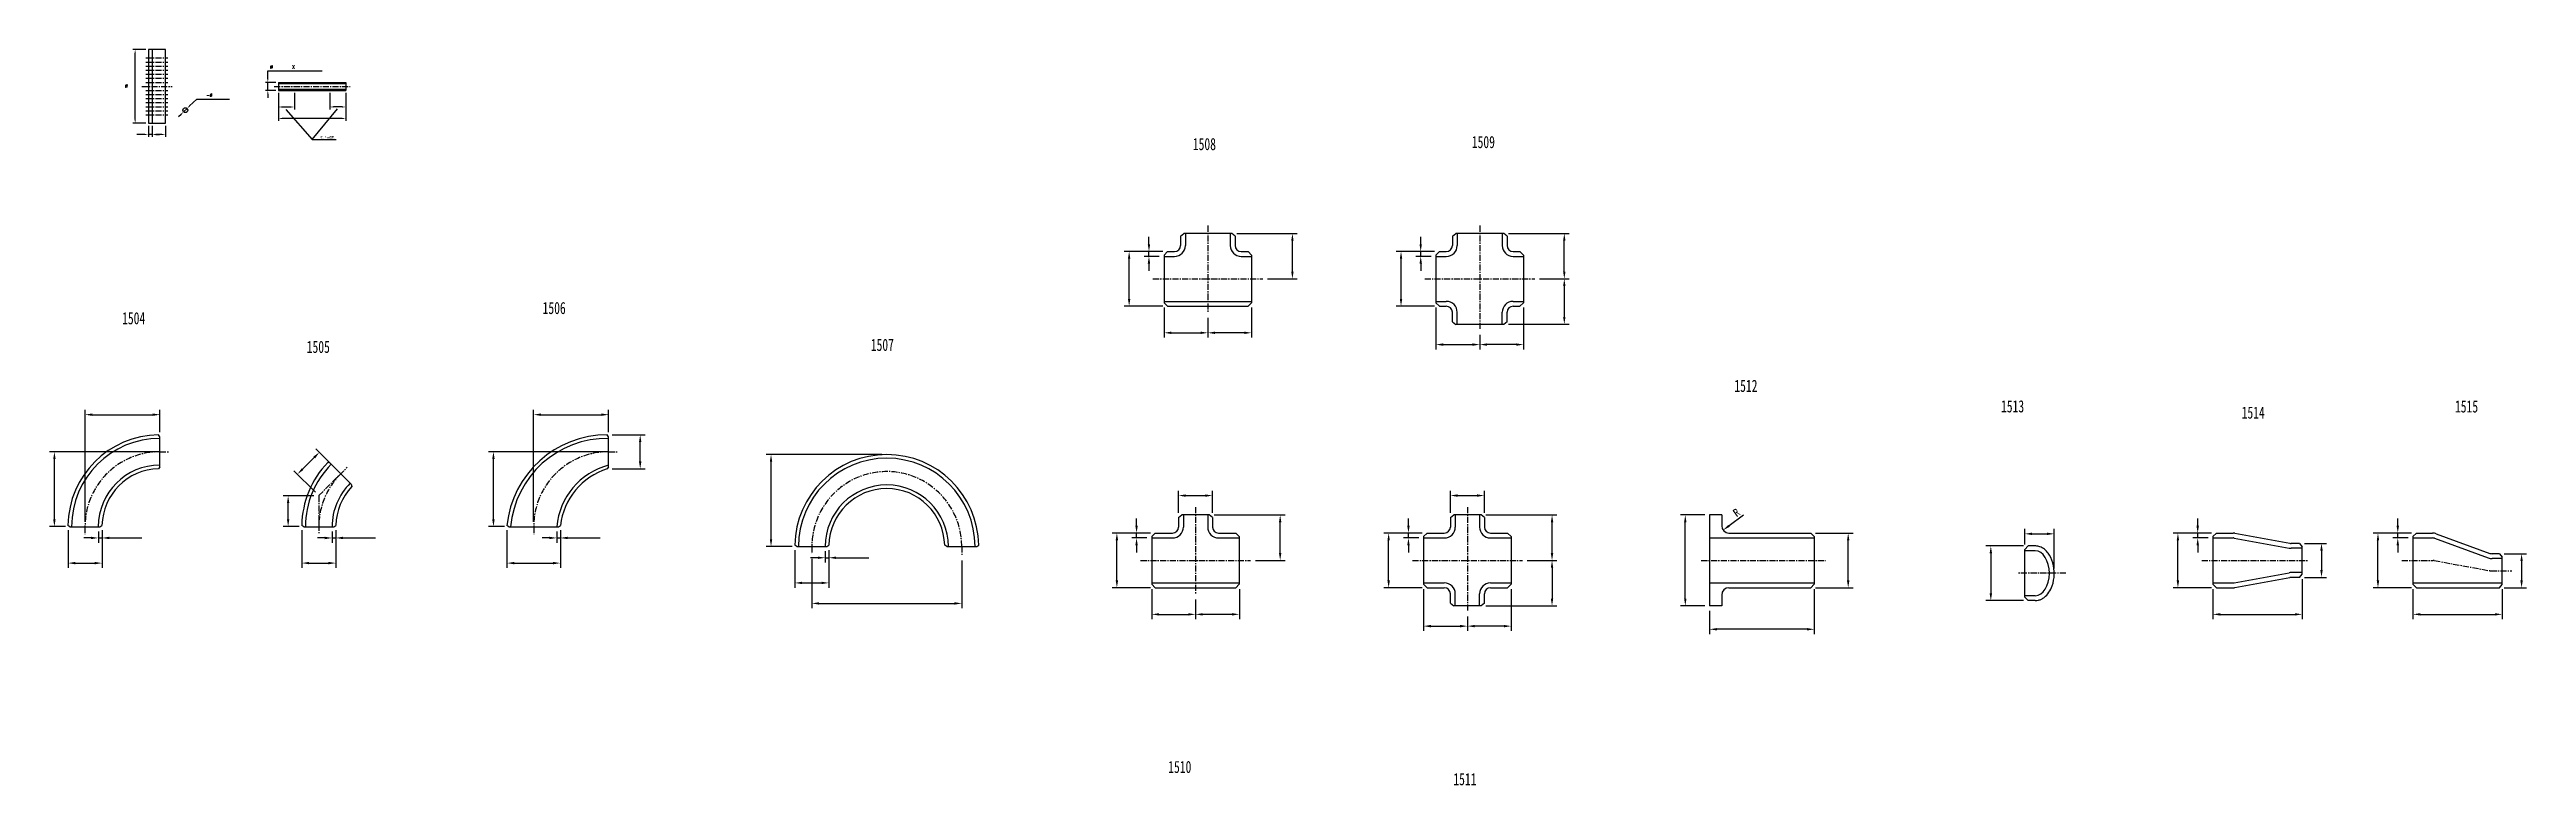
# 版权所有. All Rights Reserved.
# Model space of a CAD drawing. Extents: x 103 to 2142, y -291 to 315.
import ezdxf

# ---------------------------------------------------------------- set-up
doc = ezdxf.new("R2010")
doc.units = 0
doc.header["$LTSCALE"] = 2
doc.header["$MEASUREMENT"] = 0
doc.linetypes.add('CENTERX2', pattern=[4, 2.5, -0.5, 0.5, -0.5])
doc.layers.get('0').update_dxf_attribs({"linetype": 'CONTINUOUS'})
doc.layers.get('DEFPOINTS').update_dxf_attribs({"linetype": 'CONTINUOUS'})
doc.styles.add('HUALUCT', font='')
doc.styles.add('HUALUFST', font='', dxfattribs={"width": 0.7})
doc.styles.add('HUALUROMANS', font='romans.shx', dxfattribs={"width": 0.7})
doc.styles.get('HUALUCT').set_extended_font_data('SimSun')
doc.styles.get('HUALUFST').set_extended_font_data('仿宋_GB2312')
doc.dimstyles.new('eqcad', dxfattribs={"dimtxt": 3, "dimasz": 3, "dimexe": 2, "dimexo": 2, "dimgap": 1, "dimtad": 1, "dimdsep": 46, "dimtxsty": 'HUALUROMANS', "dimcen": 3, "dimazin": 2, "dimtfac": 1, "dimtmove": 0, "dimatfit": 3, "dimfxl": 1, "dimtolj": 1, "dimtzin": 0, "dimarcsym": 0})

msp = doc.modelspace()

# ---------------------------------------------------------------- texts
at = {"color": 7, "linetype": 'Continuous'}
for s, height, style, width, p in [('不计外表面积', 1.75, 'HUALUCT', 0.8, (325.929, 241.333)), ('1508', 10, 'HUALUFST', 0.7, (1044.418, 231.703)), ('1509', 10, 'HUALUFST', 0.7, (1274.053, 233.39)), ('1506', 10, 'HUALUFST', 0.7, (509.167, 96.756)), ('1504', 10, 'HUALUFST', 0.7, (163.027, 88.322)), ('1505', 10, 'HUALUFST', 0.7, (314.991, 64.707)), ('1507', 10, 'HUALUFST', 0.7, (779.325, 66.393)), ('1512', 10, 'HUALUFST', 0.7, (1490.179, 32.657)), ('1513', 10, 'HUALUFST', 0.7, (1709.683, 15.788)), ('1515', 10, 'HUALUFST', 0.7, (2083.368, 15.693)), ('1514', 10, 'HUALUFST', 0.7, (1907.765, 10.633)), ('1510', 10, 'HUALUFST', 0.7, (1024.156, -281.095)), ('1511', 10, 'HUALUFST', 0.7, (1258.856, -291.216))]:
    msp.add_text(s, height=height, dxfattribs=dict(at, style=style, width=width)).set_placement(p)
at = {"color": 7, "linetype": 'Continuous', "char_height": 3, "attachment_point": 5, "style": 'HUALUROMANS'}
for s, insert in [('\\A1;%%C', (166.566, 284.567)), ('\\A1;%%C         X', (295.022, 300.166)), ('\\A1;-%%C', (234.814, 276.97))]:
    msp.add_mtext(s, dxfattribs=dict(at, insert=insert))

# ---------------------------------------------------------------- blocks, each defined once
blk = doc.blocks.new('*D4')
at = {"color": 0, "linetype": 'Continuous', "lineweight": -2}
for p, q in [((118.5, -81.3), (118.5, -112.3)), ((146.5, -81.2), (146.5, -112.3)), ((124.5, -108.3), (140.5, -108.3))]:
    blk.add_line(p, q, dxfattribs=at)
at = {"color": 0, "linetype": 'Continuous'}
for points in [[(124.5, -107.3), (124.5, -109.3), (118.5, -108.3)], [(140.5, -107.3), (140.5, -109.3), (146.5, -108.3)]]:
    blk.add_solid(points, dxfattribs=at)
at = {"layer": 'DEFPOINTS', "color": 0, "linetype": 'Continuous'}
for p in [(118.5, -77.3), (146.5, -77.2), (146.5, -108.3)]:
    blk.add_point(p, dxfattribs=at)
blk = doc.blocks.new('*D5')
at = {"color": 0, "linetype": 'Continuous', "lineweight": -2}
for p, q in [((190.1, -16.6), (103.3, -16.6)), ((107.3, -72.3), (107.3, -22.6)), ((116.5, -78.3), (103.3, -78.3))]:
    blk.add_line(p, q, dxfattribs=at)
at = {"color": 0, "linetype": 'Continuous'}
for points in [[(106.3, -22.6), (108.3, -22.6), (107.3, -16.6)], [(106.3, -72.3), (108.3, -72.3), (107.3, -78.3)]]:
    blk.add_solid(points, dxfattribs=at)
at = {"layer": 'DEFPOINTS', "color": 0, "linetype": 'Continuous'}
for p in [(107.3, -16.6), (194.1, -16.6), (120.5, -78.3)]:
    blk.add_point(p, dxfattribs=at)
blk = doc.blocks.new('*D6')
at = {"color": 0, "linetype": 'Continuous', "lineweight": -2}
for p, q in [((132.5, -74.3), (132.5, 17.9)), ((138.5, 13.9), (188.1, 13.9)), ((194.1, -0.6), (194.1, 17.9))]:
    blk.add_line(p, q, dxfattribs=at)
at = {"color": 0, "linetype": 'Continuous'}
for points in [[(138.5, 14.9), (138.5, 12.9), (132.5, 13.9)], [(188.1, 14.9), (188.1, 12.9), (194.1, 13.9)]]:
    blk.add_solid(points, dxfattribs=at)
at = {"layer": 'DEFPOINTS', "color": 0, "linetype": 'Continuous'}
for p in [(194.1, 13.9), (194.1, -4.6), (132.5, -78.3)]:
    blk.add_point(p, dxfattribs=at)
blk = doc.blocks.new('*D7')
at = {"color": 0, "linetype": 'Continuous', "lineweight": -2}
for p, q in [((146.5, -81.2), (146.5, -91.6)), ((137.5, -87.6), (131.5, -87.6)), ((143.5, -82.3), (143.5, -91.6)), ((143.5, -87.6), (146.5, -87.6)), ((152.5, -87.6), (179.3, -87.6))]:
    blk.add_line(p, q, dxfattribs=at)
at = {"color": 0, "linetype": 'Continuous'}
for points in [[(137.5, -86.6), (137.5, -88.6), (143.5, -87.6)], [(152.5, -86.6), (152.5, -88.6), (146.5, -87.6)]]:
    blk.add_solid(points, dxfattribs=at)
at = {"layer": 'DEFPOINTS', "color": 0, "linetype": 'Continuous'}
for p in [(143.5, -78.3), (146.5, -77.2), (146.5, -87.6)]:
    blk.add_point(p, dxfattribs=at)
at = {"color": 0, "linetype": 'Continuous', "insert": (168.9, -82.6), "char_height": 6, "attachment_point": 5, "style": 'HUALUROMANS'}
blk.add_mtext('\\A1;    ', dxfattribs=at)
blk = doc.blocks.new('*D8')
at = {"color": 0, "linetype": 'Continuous', "lineweight": -2}
for p, q in [((310.9, -81.3), (310.9, -112.3)), ((338.9, -81.2), (338.9, -112.3)), ((316.9, -108.3), (332.9, -108.3))]:
    blk.add_line(p, q, dxfattribs=at)
at = {"color": 0, "linetype": 'Continuous'}
for points in [[(316.9, -107.3), (316.9, -109.3), (310.9, -108.3)], [(332.9, -107.3), (332.9, -109.3), (338.9, -108.3)]]:
    blk.add_solid(points, dxfattribs=at)
at = {"layer": 'DEFPOINTS', "color": 0, "linetype": 'Continuous'}
for p in [(310.9, -77.3), (338.9, -77.2), (338.9, -108.3)]:
    blk.add_point(p, dxfattribs=at)
blk = doc.blocks.new('*D9')
at = {"color": 0, "linetype": 'Continuous', "lineweight": -2}
for p, q in [((320.9, -52.8), (295.7, -52.8)), ((299.7, -72.3), (299.7, -58.8)), ((308.9, -78.3), (295.7, -78.3))]:
    blk.add_line(p, q, dxfattribs=at)
at = {"color": 0, "linetype": 'Continuous'}
for points in [[(298.7, -58.8), (300.7, -58.8), (299.7, -52.8)], [(298.7, -72.3), (300.7, -72.3), (299.7, -78.3)]]:
    blk.add_solid(points, dxfattribs=at)
at = {"layer": 'DEFPOINTS', "color": 0, "linetype": 'Continuous'}
for p in [(299.7, -52.8), (324.9, -52.8), (312.9, -78.3)]:
    blk.add_point(p, dxfattribs=at)
blk = doc.blocks.new('*D11')
at = {"color": 0, "linetype": 'Continuous', "lineweight": -2}
for p, q in [((338.9, -81.2), (338.9, -91.6)), ((329.9, -87.6), (323.9, -87.6)), ((335.9, -82.3), (335.9, -91.6)), ((335.9, -87.6), (338.9, -87.6)), ((344.9, -87.6), (371.7, -87.6))]:
    blk.add_line(p, q, dxfattribs=at)
at = {"color": 0, "linetype": 'Continuous'}
for points in [[(329.9, -86.6), (329.9, -88.6), (335.9, -87.6)], [(344.9, -86.6), (344.9, -88.6), (338.9, -87.6)]]:
    blk.add_solid(points, dxfattribs=at)
at = {"layer": 'DEFPOINTS', "color": 0, "linetype": 'Continuous'}
for p in [(335.9, -78.3), (338.9, -77.2), (338.9, -87.6)]:
    blk.add_point(p, dxfattribs=at)
at = {"color": 0, "linetype": 'Continuous', "insert": (361.3, -82.6), "char_height": 6, "attachment_point": 5, "style": 'HUALUROMANS'}
blk.add_mtext('\\A1;    ', dxfattribs=at)
blk = doc.blocks.new('*D12')
at = {"color": 0, "linetype": 'Continuous', "lineweight": -2}
for p, q in [((340.1, -31.9), (322.6, -14.3)), ((322.1, -49.9), (304.5, -32.4)), ((311.6, -30.9), (321.2, -21.4))]:
    blk.add_line(p, q, dxfattribs=at)
at = {"color": 0, "linetype": 'Continuous'}
for points in [[(320.4, -20.7), (321.9, -22.1), (325.4, -17.1)], [(310.9, -30.2), (312.3, -31.6), (307.3, -35.2)]]:
    blk.add_solid(points, dxfattribs=at)
at = {"layer": 'DEFPOINTS', "color": 0, "linetype": 'Continuous'}
for p in [(325.4, -17.1), (343, -34.7), (324.9, -52.8)]:
    blk.add_point(p, dxfattribs=at)
blk = doc.blocks.new('*D13')
at = {"color": 0, "linetype": 'Continuous', "lineweight": -2}
for p, q in [((479.8, -81.3), (479.8, -112.3)), ((523.8, -81.2), (523.8, -112.3)), ((485.8, -108.3), (517.8, -108.3))]:
    blk.add_line(p, q, dxfattribs=at)
at = {"color": 0, "linetype": 'Continuous'}
for points in [[(485.8, -107.3), (485.8, -109.3), (479.8, -108.3)], [(517.8, -107.3), (517.8, -109.3), (523.8, -108.3)]]:
    blk.add_solid(points, dxfattribs=at)
at = {"layer": 'DEFPOINTS', "color": 0, "linetype": 'Continuous'}
for p in [(479.8, -77.3), (523.8, -77.2), (523.8, -108.3)]:
    blk.add_point(p, dxfattribs=at)
blk = doc.blocks.new('*D14')
at = {"color": 0, "linetype": 'Continuous', "lineweight": -2}
for p, q in [((559.5, -16.6), (464.7, -16.6)), ((468.7, -72.3), (468.7, -22.6)), ((477.8, -78.3), (464.7, -78.3))]:
    blk.add_line(p, q, dxfattribs=at)
at = {"color": 0, "linetype": 'Continuous'}
for points in [[(467.7, -22.6), (469.7, -22.6), (468.7, -16.6)], [(467.7, -72.3), (469.7, -72.3), (468.7, -78.3)]]:
    blk.add_solid(points, dxfattribs=at)
at = {"layer": 'DEFPOINTS', "color": 0, "linetype": 'Continuous'}
for p in [(468.7, -16.6), (563.5, -16.6), (481.8, -78.3)]:
    blk.add_point(p, dxfattribs=at)
blk = doc.blocks.new('*D15')
at = {"color": 0, "linetype": 'Continuous', "lineweight": -2}
for p, q in [((501.8, -74.3), (501.8, 17.9)), ((507.8, 13.9), (557.5, 13.9)), ((563.5, -0.6), (563.5, 17.9))]:
    blk.add_line(p, q, dxfattribs=at)
at = {"color": 0, "linetype": 'Continuous'}
for points in [[(507.8, 14.9), (507.8, 12.9), (501.8, 13.9)], [(557.5, 14.9), (557.5, 12.9), (563.5, 13.9)]]:
    blk.add_solid(points, dxfattribs=at)
at = {"layer": 'DEFPOINTS', "color": 0, "linetype": 'Continuous'}
for p in [(563.5, 13.9), (563.5, -4.6), (501.8, -78.3)]:
    blk.add_point(p, dxfattribs=at)
blk = doc.blocks.new('*D16')
at = {"color": 0, "linetype": 'Continuous', "lineweight": -2}
for p, q in [((523.8, -81.2), (523.8, -91.6)), ((514.8, -87.6), (508.8, -87.6)), ((520.8, -82.3), (520.8, -91.6)), ((520.8, -87.6), (523.8, -87.6)), ((529.8, -87.6), (556.6, -87.6))]:
    blk.add_line(p, q, dxfattribs=at)
at = {"color": 0, "linetype": 'Continuous'}
for points in [[(514.8, -86.6), (514.8, -88.6), (520.8, -87.6)], [(529.8, -86.6), (529.8, -88.6), (523.8, -87.6)]]:
    blk.add_solid(points, dxfattribs=at)
at = {"layer": 'DEFPOINTS', "color": 0, "linetype": 'Continuous'}
for p in [(520.8, -78.3), (523.8, -77.2), (523.8, -87.6)]:
    blk.add_point(p, dxfattribs=at)
at = {"color": 0, "linetype": 'Continuous', "insert": (546.2, -82.6), "char_height": 6, "attachment_point": 5, "style": 'HUALUROMANS'}
blk.add_mtext('\\A1;    ', dxfattribs=at)
blk = doc.blocks.new('*D17')
at = {"color": 0, "linetype": 'Continuous', "lineweight": -2}
for p, q in [((566.4, -2.6), (593.5, -2.6)), ((589.5, -24.6), (589.5, -8.6)), ((566.4, -30.6), (593.5, -30.6))]:
    blk.add_line(p, q, dxfattribs=at)
at = {"color": 0, "linetype": 'Continuous'}
for points in [[(588.5, -8.6), (590.5, -8.6), (589.5, -2.6)], [(588.5, -24.6), (590.5, -24.6), (589.5, -30.6)]]:
    blk.add_solid(points, dxfattribs=at)
at = {"layer": 'DEFPOINTS', "color": 0, "linetype": 'Continuous'}
for p in [(562.4, -2.6), (589.5, -2.6), (562.4, -30.6)]:
    blk.add_point(p, dxfattribs=at)
blk = doc.blocks.new('*D18')
at = {"color": 0, "linetype": 'Continuous', "lineweight": -2}
for p, q in [((716.8, -97.6), (716.8, -128.6)), ((744.8, -97.6), (744.8, -128.6)), ((722.8, -124.6), (738.8, -124.6))]:
    blk.add_line(p, q, dxfattribs=at)
at = {"color": 0, "linetype": 'Continuous'}
for points in [[(722.8, -123.6), (722.8, -125.6), (716.8, -124.6)], [(738.8, -123.6), (738.8, -125.6), (744.8, -124.6)]]:
    blk.add_solid(points, dxfattribs=at)
at = {"layer": 'DEFPOINTS', "color": 0, "linetype": 'Continuous'}
for p in [(716.8, -93.6), (744.8, -93.6), (744.8, -124.6)]:
    blk.add_point(p, dxfattribs=at)
blk = doc.blocks.new('*D21')
at = {"color": 0, "linetype": 'Continuous', "lineweight": -2}
for p, q in [((741.8, -98.6), (741.8, -107.9)), ((744.8, -97.6), (744.8, -107.9)), ((735.8, -103.9), (729.8, -103.9)), ((741.8, -103.9), (744.8, -103.9)), ((750.8, -103.9), (777.6, -103.9))]:
    blk.add_line(p, q, dxfattribs=at)
at = {"color": 0, "linetype": 'Continuous'}
for points in [[(735.8, -102.9), (735.8, -104.9), (741.8, -103.9)], [(750.8, -102.9), (750.8, -104.9), (744.8, -103.9)]]:
    blk.add_solid(points, dxfattribs=at)
at = {"layer": 'DEFPOINTS', "color": 0, "linetype": 'Continuous'}
for p in [(741.8, -94.6), (744.8, -93.6), (744.8, -103.9)]:
    blk.add_point(p, dxfattribs=at)
at = {"color": 0, "linetype": 'Continuous', "insert": (767.2, -98.9), "char_height": 6, "attachment_point": 5, "style": 'HUALUROMANS'}
blk.add_mtext('\\A1;    ', dxfattribs=at)
blk = doc.blocks.new('*D22')
at = {"color": 0, "linetype": 'Continuous', "lineweight": -2}
for p, q in [((788.5, -18.9), (693.2, -18.9)), ((697.2, -88.6), (697.2, -24.9)), ((714.5, -94.6), (693.2, -94.6))]:
    blk.add_line(p, q, dxfattribs=at)
at = {"color": 0, "linetype": 'Continuous'}
for points in [[(696.2, -24.9), (698.2, -24.9), (697.2, -18.9)], [(696.2, -88.6), (698.2, -88.6), (697.2, -94.6)]]:
    blk.add_solid(points, dxfattribs=at)
at = {"layer": 'DEFPOINTS', "color": 0, "linetype": 'Continuous'}
for p in [(697.2, -18.9), (792.5, -18.9), (718.5, -94.6)]:
    blk.add_point(p, dxfattribs=at)
blk = doc.blocks.new('*D23')
at = {"color": 0, "linetype": 'Continuous', "lineweight": -2}
for p, q in [((730.8, -104.7), (730.8, -145.5)), ((854.2, -106.1), (854.2, -145.5)), ((736.8, -141.5), (848.2, -141.5))]:
    blk.add_line(p, q, dxfattribs=at)
at = {"color": 0, "linetype": 'Continuous'}
for points in [[(736.8, -140.5), (736.8, -142.5), (730.8, -141.5)], [(848.2, -140.5), (848.2, -142.5), (854.2, -141.5)]]:
    blk.add_solid(points, dxfattribs=at)
at = {"layer": 'DEFPOINTS', "color": 0, "linetype": 'Continuous'}
for p in [(730.8, -100.7), (854.2, -102.1), (854.2, -141.5)]:
    blk.add_point(p, dxfattribs=at)
blk = doc.blocks.new('*D29')
at = {"color": 0, "linetype": 'Continuous', "lineweight": -2}
for p, q in [((1009.5, -83.6), (977.9, -83.6)), ((981.9, -122.6), (981.9, -89.6)), ((1009.5, -128.6), (977.9, -128.6))]:
    blk.add_line(p, q, dxfattribs=at)
at = {"color": 0, "linetype": 'Continuous'}
for points in [[(980.9, -89.6), (982.9, -89.6), (981.9, -83.6)], [(980.9, -122.6), (982.9, -122.6), (981.9, -128.6)]]:
    blk.add_solid(points, dxfattribs=at)
at = {"layer": 'DEFPOINTS', "color": 0, "linetype": 'Continuous'}
for p in [(981.9, -83.6), (1013.5, -83.6), (1013.5, -128.6)]:
    blk.add_point(p, dxfattribs=at)
blk = doc.blocks.new('*D30')
at = {"color": 0, "linetype": 'Continuous', "lineweight": -2}
for p, q in [((1010.6, -129.7), (1010.6, -154.5)), ((1046.6, -138.2), (1046.6, -154.5)), ((1016.6, -150.5), (1040.6, -150.5))]:
    blk.add_line(p, q, dxfattribs=at)
at = {"color": 0, "linetype": 'Continuous'}
for points in [[(1016.6, -149.5), (1016.6, -151.5), (1010.6, -150.5)], [(1040.6, -149.5), (1040.6, -151.5), (1046.6, -150.5)]]:
    blk.add_solid(points, dxfattribs=at)
at = {"layer": 'DEFPOINTS', "color": 0, "linetype": 'Continuous'}
for p in [(1010.6, -125.7), (1046.6, -134.2), (1046.6, -150.5)]:
    blk.add_point(p, dxfattribs=at)
blk = doc.blocks.new('*D31')
at = {"color": 0, "linetype": 'Continuous', "lineweight": -2}
for p, q in [((1046.6, -138.2), (1046.6, -154.5)), ((1082.7, -129.7), (1082.7, -154.5)), ((1076.7, -150.5), (1052.6, -150.5))]:
    blk.add_line(p, q, dxfattribs=at)
at = {"color": 0, "linetype": 'Continuous'}
for points in [[(1052.6, -149.5), (1052.6, -151.5), (1046.6, -150.5)], [(1076.7, -149.5), (1076.7, -151.5), (1082.7, -150.5)]]:
    blk.add_solid(points, dxfattribs=at)
at = {"layer": 'DEFPOINTS', "color": 0, "linetype": 'Continuous'}
for p in [(1046.6, -134.2), (1082.7, -125.7), (1046.6, -150.5)]:
    blk.add_point(p, dxfattribs=at)
blk = doc.blocks.new('*D32')
at = {"color": 0, "linetype": 'Continuous', "lineweight": -2}
for p, q in [((1032.6, -66.9), (1032.6, -48.7)), ((1038.6, -52.7), (1054.6, -52.7)), ((1060.6, -66.9), (1060.6, -48.7))]:
    blk.add_line(p, q, dxfattribs=at)
at = {"color": 0, "linetype": 'Continuous'}
for points in [[(1038.6, -51.7), (1038.6, -53.7), (1032.6, -52.7)], [(1054.6, -51.7), (1054.6, -53.7), (1060.6, -52.7)]]:
    blk.add_solid(points, dxfattribs=at)
at = {"layer": 'DEFPOINTS', "color": 0, "linetype": 'Continuous'}
for p in [(1060.6, -52.7), (1032.6, -70.9), (1060.6, -70.9)]:
    blk.add_point(p, dxfattribs=at)
blk = doc.blocks.new('*D33')
at = {"color": 0, "linetype": 'Continuous', "lineweight": -2}
for p, q in [((1061.9, -68.7), (1120.3, -68.7)), ((1116.3, -100.1), (1116.3, -74.7)), ((1095.9, -106.1), (1120.3, -106.1))]:
    blk.add_line(p, q, dxfattribs=at)
at = {"color": 0, "linetype": 'Continuous'}
for points in [[(1115.3, -74.7), (1117.3, -74.7), (1116.3, -68.7)], [(1115.3, -100.1), (1117.3, -100.1), (1116.3, -106.1)]]:
    blk.add_solid(points, dxfattribs=at)
at = {"layer": 'DEFPOINTS', "color": 0, "linetype": 'Continuous'}
for p in [(1057.9, -68.7), (1116.3, -68.7), (1091.9, -106.1)]:
    blk.add_point(p, dxfattribs=at)
blk = doc.blocks.new('*D34')
at = {"color": 0, "linetype": 'Continuous', "lineweight": -2}
for p, q in [((998.1, -77.6), (998.1, -71.6)), ((1009.5, -83.6), (994.1, -83.6)), ((1006.6, -87.6), (994.1, -87.6)), ((998.1, -87.6), (998.1, -83.6)), ((998.1, -93.6), (998.1, -99.6))]:
    blk.add_line(p, q, dxfattribs=at)
at = {"color": 0, "linetype": 'Continuous'}
for points in [[(997.1, -77.6), (999.1, -77.6), (998.1, -83.6)], [(997.1, -93.6), (999.1, -93.6), (998.1, -87.6)]]:
    blk.add_solid(points, dxfattribs=at)
at = {"layer": 'DEFPOINTS', "color": 0, "linetype": 'Continuous'}
for p in [(998.1, -83.6), (1010.6, -87.6), (1013.5, -83.6)]:
    blk.add_point(p, dxfattribs=at)
blk = doc.blocks.new('*D36')
at = {"color": 0, "linetype": 'Continuous', "lineweight": -2}
for p, q in [((1233.3, -83.6), (1201.6, -83.6)), ((1205.6, -122.6), (1205.6, -89.6)), ((1233.3, -128.6), (1201.6, -128.6))]:
    blk.add_line(p, q, dxfattribs=at)
at = {"color": 0, "linetype": 'Continuous'}
for points in [[(1204.6, -89.6), (1206.6, -89.6), (1205.6, -83.6)], [(1204.6, -122.6), (1206.6, -122.6), (1205.6, -128.6)]]:
    blk.add_solid(points, dxfattribs=at)
at = {"layer": 'DEFPOINTS', "color": 0, "linetype": 'Continuous'}
for p in [(1205.6, -83.6), (1237.3, -83.6), (1237.3, -128.6)]:
    blk.add_point(p, dxfattribs=at)
blk = doc.blocks.new('*D37')
at = {"color": 0, "linetype": 'Continuous', "lineweight": -2}
for p, q in [((1234.4, -129.7), (1234.4, -164.2)), ((1240.4, -160.2), (1264.4, -160.2)), ((1270.4, -152.2), (1270.4, -164.2))]:
    blk.add_line(p, q, dxfattribs=at)
at = {"color": 0, "linetype": 'Continuous'}
for points in [[(1240.4, -159.2), (1240.4, -161.2), (1234.4, -160.2)], [(1264.4, -159.2), (1264.4, -161.2), (1270.4, -160.2)]]:
    blk.add_solid(points, dxfattribs=at)
at = {"layer": 'DEFPOINTS', "color": 0, "linetype": 'Continuous'}
for p in [(1234.4, -125.7), (1270.4, -148.2), (1270.4, -160.2)]:
    blk.add_point(p, dxfattribs=at)
blk = doc.blocks.new('*D35')
at = {"color": 0, "linetype": 'Continuous', "lineweight": -2}
for p, q in [((1306.5, -129.7), (1306.5, -164.2)), ((1270.4, -152.2), (1270.4, -164.2)), ((1300.5, -160.2), (1276.4, -160.2))]:
    blk.add_line(p, q, dxfattribs=at)
at = {"color": 0, "linetype": 'Continuous'}
for points in [[(1276.4, -159.2), (1276.4, -161.2), (1270.4, -160.2)], [(1300.5, -159.2), (1300.5, -161.2), (1306.5, -160.2)]]:
    blk.add_solid(points, dxfattribs=at)
at = {"layer": 'DEFPOINTS', "color": 0, "linetype": 'Continuous'}
for p in [(1306.5, -125.7), (1270.4, -148.2), (1270.4, -160.2)]:
    blk.add_point(p, dxfattribs=at)
blk = doc.blocks.new('*D38')
at = {"color": 0, "linetype": 'Continuous', "lineweight": -2}
for p, q in [((1256.4, -66.9), (1256.4, -48.7)), ((1262.4, -52.7), (1278.4, -52.7)), ((1284.4, -66.9), (1284.4, -48.7))]:
    blk.add_line(p, q, dxfattribs=at)
at = {"color": 0, "linetype": 'Continuous'}
for points in [[(1262.4, -51.7), (1262.4, -53.7), (1256.4, -52.7)], [(1278.4, -51.7), (1278.4, -53.7), (1284.4, -52.7)]]:
    blk.add_solid(points, dxfattribs=at)
at = {"layer": 'DEFPOINTS', "color": 0, "linetype": 'Continuous'}
for p in [(1284.4, -52.7), (1256.4, -70.9), (1284.4, -70.9)]:
    blk.add_point(p, dxfattribs=at)
blk = doc.blocks.new('*D39')
at = {"color": 0, "linetype": 'Continuous', "lineweight": -2}
for p, q in [((1285.7, -68.7), (1344.1, -68.7)), ((1340.1, -100.1), (1340.1, -74.7)), ((1319.7, -106.1), (1344.1, -106.1))]:
    blk.add_line(p, q, dxfattribs=at)
at = {"color": 0, "linetype": 'Continuous'}
for points in [[(1339.1, -74.7), (1341.1, -74.7), (1340.1, -68.7)], [(1339.1, -100.1), (1341.1, -100.1), (1340.1, -106.1)]]:
    blk.add_solid(points, dxfattribs=at)
at = {"layer": 'DEFPOINTS', "color": 0, "linetype": 'Continuous'}
for p in [(1281.7, -68.7), (1340.1, -68.7), (1315.7, -106.1)]:
    blk.add_point(p, dxfattribs=at)
blk = doc.blocks.new('*D40')
at = {"color": 0, "linetype": 'Continuous', "lineweight": -2}
for p, q in [((1221.9, -77.6), (1221.9, -71.6)), ((1233.3, -83.6), (1217.9, -83.6)), ((1230.4, -87.6), (1217.9, -87.6)), ((1221.9, -87.6), (1221.9, -83.6)), ((1221.9, -93.6), (1221.9, -99.6))]:
    blk.add_line(p, q, dxfattribs=at)
at = {"color": 0, "linetype": 'Continuous'}
for points in [[(1220.9, -77.6), (1222.9, -77.6), (1221.9, -83.6)], [(1220.9, -93.6), (1222.9, -93.6), (1221.9, -87.6)]]:
    blk.add_solid(points, dxfattribs=at)
at = {"layer": 'DEFPOINTS', "color": 0, "linetype": 'Continuous'}
for p in [(1221.9, -83.6), (1234.4, -87.6), (1237.3, -83.6)]:
    blk.add_point(p, dxfattribs=at)
blk = doc.blocks.new('*D41')
at = {"color": 0, "linetype": 'Continuous', "lineweight": -2}
for p, q in [((1319.7, -106.1), (1344.1, -106.1)), ((1340.1, -112.1), (1340.1, -137.5)), ((1285.7, -143.5), (1344.1, -143.5))]:
    blk.add_line(p, q, dxfattribs=at)
at = {"color": 0, "linetype": 'Continuous'}
for points in [[(1339.1, -112.1), (1341.1, -112.1), (1340.1, -106.1)], [(1339.1, -137.5), (1341.1, -137.5), (1340.1, -143.5)]]:
    blk.add_solid(points, dxfattribs=at)
at = {"layer": 'DEFPOINTS', "color": 0, "linetype": 'Continuous'}
for p in [(1315.7, -106.1), (1281.7, -143.5), (1340.1, -143.5)]:
    blk.add_point(p, dxfattribs=at)
blk = doc.blocks.new('*D45')
at = {"color": 0, "linetype": 'Continuous', "lineweight": -2}
for p, q in [((1019.6, 148.2), (988, 148.2)), ((992, 109.2), (992, 142.2)), ((1019.6, 103.2), (988, 103.2))]:
    blk.add_line(p, q, dxfattribs=at)
at = {"color": 0, "linetype": 'Continuous'}
for points in [[(991, 142.2), (993, 142.2), (992, 148.2)], [(991, 109.2), (993, 109.2), (992, 103.2)]]:
    blk.add_solid(points, dxfattribs=at)
at = {"layer": 'DEFPOINTS', "color": 0, "linetype": 'Continuous'}
for p in [(992, 148.2), (1023.6, 148.2), (1023.6, 103.2)]:
    blk.add_point(p, dxfattribs=at)
blk = doc.blocks.new('*D46')
at = {"color": 0, "linetype": 'Continuous', "lineweight": -2}
for p, q in [((1020.7, 102.1), (1020.7, 77.3)), ((1056.8, 93.6), (1056.8, 77.3)), ((1026.7, 81.3), (1050.8, 81.3))]:
    blk.add_line(p, q, dxfattribs=at)
at = {"color": 0, "linetype": 'Continuous'}
for points in [[(1026.7, 82.3), (1026.7, 80.3), (1020.7, 81.3)], [(1050.8, 82.3), (1050.8, 80.3), (1056.8, 81.3)]]:
    blk.add_solid(points, dxfattribs=at)
at = {"layer": 'DEFPOINTS', "color": 0, "linetype": 'Continuous'}
for p in [(1020.7, 106.1), (1056.8, 97.6), (1056.8, 81.3)]:
    blk.add_point(p, dxfattribs=at)
blk = doc.blocks.new('*D42')
at = {"color": 0, "linetype": 'Continuous', "lineweight": -2}
for p, q in [((1092.8, 102.1), (1092.8, 77.3)), ((1056.8, 93.6), (1056.8, 77.3)), ((1086.8, 81.3), (1062.8, 81.3))]:
    blk.add_line(p, q, dxfattribs=at)
at = {"color": 0, "linetype": 'Continuous'}
for points in [[(1062.8, 82.3), (1062.8, 80.3), (1056.8, 81.3)], [(1086.8, 82.3), (1086.8, 80.3), (1092.8, 81.3)]]:
    blk.add_solid(points, dxfattribs=at)
at = {"layer": 'DEFPOINTS', "color": 0, "linetype": 'Continuous'}
for p in [(1092.8, 106.1), (1056.8, 97.6), (1056.8, 81.3)]:
    blk.add_point(p, dxfattribs=at)
blk = doc.blocks.new('*D48')
at = {"color": 0, "linetype": 'Continuous', "lineweight": -2}
for p, q in [((1080.5, 163.1), (1130.4, 163.1)), ((1126.4, 131.7), (1126.4, 157.1)), ((1106, 125.7), (1130.4, 125.7))]:
    blk.add_line(p, q, dxfattribs=at)
at = {"color": 0, "linetype": 'Continuous'}
for points in [[(1125.4, 157.1), (1127.4, 157.1), (1126.4, 163.1)], [(1125.4, 131.7), (1127.4, 131.7), (1126.4, 125.7)]]:
    blk.add_solid(points, dxfattribs=at)
at = {"layer": 'DEFPOINTS', "color": 0, "linetype": 'Continuous'}
for p in [(1076.5, 163.1), (1126.4, 163.1), (1102, 125.7)]:
    blk.add_point(p, dxfattribs=at)
blk = doc.blocks.new('*D49')
at = {"color": 0, "linetype": 'Continuous', "lineweight": -2}
for p, q in [((1019.6, 148.2), (1004.3, 148.2)), ((1016.7, 144.2), (1004.3, 144.2)), ((1008.3, 154.2), (1008.3, 160.2)), ((1008.3, 144.2), (1008.3, 148.2)), ((1008.3, 138.2), (1008.3, 132.2))]:
    blk.add_line(p, q, dxfattribs=at)
at = {"color": 0, "linetype": 'Continuous'}
for points in [[(1007.3, 154.2), (1009.3, 154.2), (1008.3, 148.2)], [(1007.3, 138.2), (1009.3, 138.2), (1008.3, 144.2)]]:
    blk.add_solid(points, dxfattribs=at)
at = {"layer": 'DEFPOINTS', "color": 0, "linetype": 'Continuous'}
for p in [(1008.3, 148.2), (1020.7, 144.2), (1023.6, 148.2)]:
    blk.add_point(p, dxfattribs=at)
blk = doc.blocks.new('*D50')
at = {"color": 0, "linetype": 'Continuous', "lineweight": -2}
for p, q in [((1243.4, 148.2), (1211.8, 148.2)), ((1215.8, 109.2), (1215.8, 142.2)), ((1243.4, 103.2), (1211.8, 103.2))]:
    blk.add_line(p, q, dxfattribs=at)
at = {"color": 0, "linetype": 'Continuous'}
for points in [[(1214.8, 142.2), (1216.8, 142.2), (1215.8, 148.2)], [(1214.8, 109.2), (1216.8, 109.2), (1215.8, 103.2)]]:
    blk.add_solid(points, dxfattribs=at)
at = {"layer": 'DEFPOINTS', "color": 0, "linetype": 'Continuous'}
for p in [(1215.8, 148.2), (1247.4, 148.2), (1247.4, 103.2)]:
    blk.add_point(p, dxfattribs=at)
blk = doc.blocks.new('*D51')
at = {"color": 0, "linetype": 'Continuous', "lineweight": -2}
for p, q in [((1244.5, 102.1), (1244.5, 67.6)), ((1250.5, 71.6), (1274.6, 71.6)), ((1280.6, 79.6), (1280.6, 67.6))]:
    blk.add_line(p, q, dxfattribs=at)
at = {"color": 0, "linetype": 'Continuous'}
for points in [[(1250.5, 72.6), (1250.5, 70.6), (1244.5, 71.6)], [(1274.6, 72.6), (1274.6, 70.6), (1280.6, 71.6)]]:
    blk.add_solid(points, dxfattribs=at)
at = {"layer": 'DEFPOINTS', "color": 0, "linetype": 'Continuous'}
for p in [(1244.5, 106.1), (1280.6, 83.6), (1280.6, 71.6)]:
    blk.add_point(p, dxfattribs=at)
blk = doc.blocks.new('*D43')
at = {"color": 0, "linetype": 'Continuous', "lineweight": -2}
for p, q in [((1316.6, 102.1), (1316.6, 67.6)), ((1280.6, 79.6), (1280.6, 67.6)), ((1310.6, 71.6), (1286.6, 71.6))]:
    blk.add_line(p, q, dxfattribs=at)
at = {"color": 0, "linetype": 'Continuous'}
for points in [[(1286.6, 72.6), (1286.6, 70.6), (1280.6, 71.6)], [(1310.6, 72.6), (1310.6, 70.6), (1316.6, 71.6)]]:
    blk.add_solid(points, dxfattribs=at)
at = {"layer": 'DEFPOINTS', "color": 0, "linetype": 'Continuous'}
for p in [(1316.6, 106.1), (1280.6, 83.6), (1280.6, 71.6)]:
    blk.add_point(p, dxfattribs=at)
blk = doc.blocks.new('*D53')
at = {"color": 0, "linetype": 'Continuous', "lineweight": -2}
for p, q in [((1304.3, 163.1), (1354.2, 163.1)), ((1350.2, 131.7), (1350.2, 157.1)), ((1329.8, 125.7), (1354.2, 125.7))]:
    blk.add_line(p, q, dxfattribs=at)
at = {"color": 0, "linetype": 'Continuous'}
for points in [[(1349.2, 157.1), (1351.2, 157.1), (1350.2, 163.1)], [(1349.2, 131.7), (1351.2, 131.7), (1350.2, 125.7)]]:
    blk.add_solid(points, dxfattribs=at)
at = {"layer": 'DEFPOINTS', "color": 0, "linetype": 'Continuous'}
for p in [(1300.3, 163.1), (1350.2, 163.1), (1325.8, 125.7)]:
    blk.add_point(p, dxfattribs=at)
blk = doc.blocks.new('*D54')
at = {"color": 0, "linetype": 'Continuous', "lineweight": -2}
for p, q in [((1243.4, 148.2), (1228, 148.2)), ((1240.5, 144.2), (1228, 144.2)), ((1232, 154.2), (1232, 160.2)), ((1232, 144.2), (1232, 148.2)), ((1232, 138.2), (1232, 132.2))]:
    blk.add_line(p, q, dxfattribs=at)
at = {"color": 0, "linetype": 'Continuous'}
for points in [[(1231, 154.2), (1233, 154.2), (1232, 148.2)], [(1231, 138.2), (1233, 138.2), (1232, 144.2)]]:
    blk.add_solid(points, dxfattribs=at)
at = {"layer": 'DEFPOINTS', "color": 0, "linetype": 'Continuous'}
for p in [(1232, 148.2), (1244.5, 144.2), (1247.4, 148.2)]:
    blk.add_point(p, dxfattribs=at)
blk = doc.blocks.new('*D44')
at = {"color": 0, "linetype": 'Continuous', "lineweight": -2}
for p, q in [((1329.8, 125.7), (1354.2, 125.7)), ((1350.2, 119.7), (1350.2, 94.3)), ((1304.3, 88.3), (1354.2, 88.3))]:
    blk.add_line(p, q, dxfattribs=at)
at = {"color": 0, "linetype": 'Continuous'}
for points in [[(1349.2, 119.7), (1351.2, 119.7), (1350.2, 125.7)], [(1349.2, 94.3), (1351.2, 94.3), (1350.2, 88.3)]]:
    blk.add_solid(points, dxfattribs=at)
at = {"layer": 'DEFPOINTS', "color": 0, "linetype": 'Continuous'}
for p in [(1325.8, 125.7), (1300.3, 88.3), (1350.2, 88.3)]:
    blk.add_point(p, dxfattribs=at)
blk = doc.blocks.new('*D55')
at = {"color": 0, "linetype": 'Continuous', "lineweight": -2}
for p, q in [((1556, -129.7), (1556, -166.8)), ((1469.8, -147.5), (1469.8, -166.8)), ((1550, -162.8), (1475.8, -162.8))]:
    blk.add_line(p, q, dxfattribs=at)
at = {"color": 0, "linetype": 'Continuous'}
for points in [[(1475.8, -161.8), (1475.8, -163.8), (1469.8, -162.8)], [(1550, -161.8), (1550, -163.8), (1556, -162.8)]]:
    blk.add_solid(points, dxfattribs=at)
at = {"layer": 'DEFPOINTS', "color": 0, "linetype": 'Continuous'}
for p in [(1556, -125.7), (1469.8, -143.5), (1469.8, -162.8)]:
    blk.add_point(p, dxfattribs=at)
blk = doc.blocks.new('*D56')
at = {"color": 0, "linetype": 'Continuous', "lineweight": -2}
for p, q in [((1557.1, -83.6), (1587.9, -83.6)), ((1583.9, -122.6), (1583.9, -89.6)), ((1557.1, -128.6), (1587.9, -128.6))]:
    blk.add_line(p, q, dxfattribs=at)
at = {"color": 0, "linetype": 'Continuous'}
for points in [[(1582.9, -89.6), (1584.9, -89.6), (1583.9, -83.6)], [(1582.9, -122.6), (1584.9, -122.6), (1583.9, -128.6)]]:
    blk.add_solid(points, dxfattribs=at)
at = {"layer": 'DEFPOINTS', "color": 0, "linetype": 'Continuous'}
for p in [(1553.1, -83.6), (1583.9, -83.6), (1553.1, -128.6)]:
    blk.add_point(p, dxfattribs=at)
blk = doc.blocks.new('*D57')
at = {"color": 0, "linetype": 'Continuous', "lineweight": -2}
for p, q in [((1465.8, -68.7), (1445.8, -68.7)), ((1449.8, -137.5), (1449.8, -74.7)), ((1465.8, -143.5), (1445.8, -143.5))]:
    blk.add_line(p, q, dxfattribs=at)
at = {"color": 0, "linetype": 'Continuous'}
for points in [[(1448.8, -74.7), (1450.8, -74.7), (1449.8, -68.7)], [(1448.8, -137.5), (1450.8, -137.5), (1449.8, -143.5)]]:
    blk.add_solid(points, dxfattribs=at)
at = {"layer": 'DEFPOINTS', "color": 0, "linetype": 'Continuous'}
for p in [(1449.8, -68.7), (1469.8, -68.7), (1469.8, -143.5)]:
    blk.add_point(p, dxfattribs=at)
blk = doc.blocks.new('*D58')
at = {"color": 0, "linetype": 'Continuous', "lineweight": -2}
blk.add_line((1497.7, -68.8), (1485.8, -77.6), dxfattribs=at)
at = {"color": 0, "linetype": 'Continuous'}
blk.add_solid([(1485.2, -76.8), (1486.4, -78.4), (1480.9, -81.2)], dxfattribs=at)
at = {"layer": 'DEFPOINTS', "color": 0, "linetype": 'Continuous'}
for p in [(1480.9, -81.2), (1485.8, -77.6)]:
    blk.add_point(p, dxfattribs=at)
at = {"color": 0, "linetype": 'Continuous', "insert": (1492, -66.8), "char_height": 6, "attachment_point": 5, "rotation": 36.5151, "style": 'HUALUROMANS'}
blk.add_mtext('\\A1;R', dxfattribs=at)
blk = doc.blocks.new('*D59')
at = {"color": 0, "linetype": 'Continuous', "lineweight": -2}
for p, q in [((1729.2, -93), (1729.2, -80.2)), ((1753.5, -112.7), (1753.5, -80.2)), ((1735.2, -84.2), (1747.5, -84.2))]:
    blk.add_line(p, q, dxfattribs=at)
at = {"color": 0, "linetype": 'Continuous'}
for points in [[(1735.2, -83.2), (1735.2, -85.2), (1729.2, -84.2)], [(1747.5, -83.2), (1747.5, -85.2), (1753.5, -84.2)]]:
    blk.add_solid(points, dxfattribs=at)
at = {"layer": 'DEFPOINTS', "color": 0, "linetype": 'Continuous'}
for p in [(1729.2, -97), (1753.5, -84.2), (1753.5, -116.7)]:
    blk.add_point(p, dxfattribs=at)
blk = doc.blocks.new('*D60')
at = {"color": 0, "linetype": 'Continuous', "lineweight": -2}
for p, q in [((1728.1, -94.2), (1697.3, -94.2)), ((1701.3, -100.2), (1701.3, -133.2)), ((1728.1, -139.2), (1697.3, -139.2))]:
    blk.add_line(p, q, dxfattribs=at)
at = {"color": 0, "linetype": 'Continuous'}
for points in [[(1700.3, -100.2), (1702.3, -100.2), (1701.3, -94.2)], [(1700.3, -133.2), (1702.3, -133.2), (1701.3, -139.2)]]:
    blk.add_solid(points, dxfattribs=at)
at = {"layer": 'DEFPOINTS', "color": 0, "linetype": 'Continuous'}
for p in [(1732.1, -94.2), (1701.3, -139.2), (1732.1, -139.2)]:
    blk.add_point(p, dxfattribs=at)
blk = doc.blocks.new('*D62')
at = {"color": 0, "linetype": 'Continuous', "lineweight": -2}
for p, q in [((1883, -83.6), (1851.3, -83.6)), ((1855.3, -122.6), (1855.3, -89.6)), ((1883, -128.6), (1851.3, -128.6))]:
    blk.add_line(p, q, dxfattribs=at)
at = {"color": 0, "linetype": 'Continuous'}
for points in [[(1854.3, -89.6), (1856.3, -89.6), (1855.3, -83.6)], [(1854.3, -122.6), (1856.3, -122.6), (1855.3, -128.6)]]:
    blk.add_solid(points, dxfattribs=at)
at = {"layer": 'DEFPOINTS', "color": 0, "linetype": 'Continuous'}
for p in [(1855.3, -83.6), (1887, -83.6), (1887, -128.6)]:
    blk.add_point(p, dxfattribs=at)
blk = doc.blocks.new('*D63')
at = {"color": 0, "linetype": 'Continuous', "lineweight": -2}
for p, q in [((1957.6, -121.4), (1957.6, -154.5)), ((1884.1, -129.7), (1884.1, -154.5)), ((1890.1, -150.5), (1951.6, -150.5))]:
    blk.add_line(p, q, dxfattribs=at)
at = {"color": 0, "linetype": 'Continuous'}
for points in [[(1890.1, -149.5), (1890.1, -151.5), (1884.1, -150.5)], [(1951.6, -149.5), (1951.6, -151.5), (1957.6, -150.5)]]:
    blk.add_solid(points, dxfattribs=at)
at = {"layer": 'DEFPOINTS', "color": 0, "linetype": 'Continuous'}
for p in [(1957.6, -117.4), (1884.1, -125.7), (1957.6, -150.5)]:
    blk.add_point(p, dxfattribs=at)
blk = doc.blocks.new('*D64')
at = {"color": 0, "linetype": 'Continuous', "lineweight": -2}
for p, q in [((1959.4, -92.1), (1977.5, -92.1)), ((1973.5, -98.1), (1973.5, -114.1)), ((1959.4, -120.1), (1977.5, -120.1))]:
    blk.add_line(p, q, dxfattribs=at)
at = {"color": 0, "linetype": 'Continuous'}
for points in [[(1972.5, -98.1), (1974.5, -98.1), (1973.5, -92.1)], [(1972.5, -114.1), (1974.5, -114.1), (1973.5, -120.1)]]:
    blk.add_solid(points, dxfattribs=at)
at = {"layer": 'DEFPOINTS', "color": 0, "linetype": 'Continuous'}
for p in [(1955.4, -92.1), (1955.4, -120.1), (1973.5, -120.1)]:
    blk.add_point(p, dxfattribs=at)
blk = doc.blocks.new('*D66')
at = {"color": 0, "linetype": 'Continuous', "lineweight": -2}
for p, q in [((1871.6, -77.6), (1871.6, -71.6)), ((1883, -83.6), (1867.6, -83.6)), ((1880.1, -87.6), (1867.6, -87.6)), ((1871.6, -87.6), (1871.6, -83.6)), ((1871.6, -93.6), (1871.6, -99.6))]:
    blk.add_line(p, q, dxfattribs=at)
at = {"color": 0, "linetype": 'Continuous'}
for points in [[(1870.6, -77.6), (1872.6, -77.6), (1871.6, -83.6)], [(1870.6, -93.6), (1872.6, -93.6), (1871.6, -87.6)]]:
    blk.add_solid(points, dxfattribs=at)
at = {"layer": 'DEFPOINTS', "color": 0, "linetype": 'Continuous'}
for p in [(1871.6, -83.6), (1884.1, -87.6), (1887, -83.6)]:
    blk.add_point(p, dxfattribs=at)
blk = doc.blocks.new('*D67')
at = {"color": 0, "linetype": 'Continuous', "lineweight": -2}
for p, q in [((2047.7, -83.6), (2016, -83.6)), ((2020, -122.6), (2020, -89.6)), ((2047.7, -128.6), (2016, -128.6))]:
    blk.add_line(p, q, dxfattribs=at)
at = {"color": 0, "linetype": 'Continuous'}
for points in [[(2019, -89.6), (2021, -89.6), (2020, -83.6)], [(2019, -122.6), (2021, -122.6), (2020, -128.6)]]:
    blk.add_solid(points, dxfattribs=at)
at = {"layer": 'DEFPOINTS', "color": 0, "linetype": 'Continuous'}
for p in [(2020, -83.6), (2051.7, -83.6), (2051.7, -128.6)]:
    blk.add_point(p, dxfattribs=at)
blk = doc.blocks.new('*D68')
at = {"color": 0, "linetype": 'Continuous', "lineweight": -2}
for p, q in [((2048.8, -129.7), (2048.8, -154.5)), ((2122.3, -129.9), (2122.3, -154.5)), ((2054.8, -150.5), (2116.3, -150.5))]:
    blk.add_line(p, q, dxfattribs=at)
at = {"color": 0, "linetype": 'Continuous'}
for points in [[(2054.8, -149.5), (2054.8, -151.5), (2048.8, -150.5)], [(2116.3, -149.5), (2116.3, -151.5), (2122.3, -150.5)]]:
    blk.add_solid(points, dxfattribs=at)
at = {"layer": 'DEFPOINTS', "color": 0, "linetype": 'Continuous'}
for p in [(2048.8, -125.7), (2122.3, -125.9), (2122.3, -150.5)]:
    blk.add_point(p, dxfattribs=at)
blk = doc.blocks.new('*D69')
at = {"color": 0, "linetype": 'Continuous', "lineweight": -2}
for p, q in [((2124, -100.6), (2142.2, -100.6)), ((2138.2, -106.6), (2138.2, -122.6)), ((2124, -128.6), (2142.2, -128.6))]:
    blk.add_line(p, q, dxfattribs=at)
at = {"color": 0, "linetype": 'Continuous'}
for points in [[(2137.2, -106.6), (2139.2, -106.6), (2138.2, -100.6)], [(2137.2, -122.6), (2139.2, -122.6), (2138.2, -128.6)]]:
    blk.add_solid(points, dxfattribs=at)
at = {"layer": 'DEFPOINTS', "color": 0, "linetype": 'Continuous'}
for p in [(2120, -100.6), (2120, -128.6), (2138.2, -128.6)]:
    blk.add_point(p, dxfattribs=at)
blk = doc.blocks.new('*D70')
at = {"color": 0, "linetype": 'Continuous', "lineweight": -2}
for p, q in [((2036.3, -77.6), (2036.3, -71.6)), ((2047.7, -83.6), (2032.3, -83.6)), ((2044.8, -87.6), (2032.3, -87.6)), ((2036.3, -87.6), (2036.3, -83.6)), ((2036.3, -93.6), (2036.3, -99.6))]:
    blk.add_line(p, q, dxfattribs=at)
at = {"color": 0, "linetype": 'Continuous'}
for points in [[(2035.3, -77.6), (2037.3, -77.6), (2036.3, -83.6)], [(2035.3, -93.6), (2037.3, -93.6), (2036.3, -87.6)]]:
    blk.add_solid(points, dxfattribs=at)
at = {"layer": 'DEFPOINTS', "color": 0, "linetype": 'Continuous'}
for p in [(2036.3, -83.6), (2048.8, -87.6), (2051.7, -83.6)]:
    blk.add_point(p, dxfattribs=at)

# ---------------------------------------------------------------- dimensions: what is measured, and where the dimension line sits
at = {"color": 7, "linetype": 'Continuous'}
for base, p1, p2, angle, picture, middle in [((1126.435, 163.14), (1102.048, 125.698), (1076.525, 163.14), 90, '*D48', (1126.435, 144.419)), ((1350.219, 163.14), (1325.832, 125.698), (1300.309, 163.14), 90, '*D53', (1350.219, 144.419)), ((991.992, 148.198), (1023.648, 103.198), (1023.648, 148.198), 90, '*D45', (991.992, 125.698)), ((1008.258, 148.198), (1020.74, 144.198), (1023.648, 148.198), 90, '*D49', (1008.258, 146.198)), ((1215.776, 148.198), (1247.432, 103.198), (1247.432, 148.198), 90, '*D50', (1215.776, 125.698)), ((1232.042, 148.198), (1244.524, 144.198), (1247.432, 148.198), 90, '*D54', (1232.042, 146.198)), ((1350.219, 88.257), (1325.832, 125.698), (1300.309, 88.257), 270, '*D44', (1350.219, 106.977)), ((1056.769, 81.308), (1092.799, 106.059), (1056.769, 97.633), 180, '*D42', (1074.784, 81.308)), ((1280.553, 71.607), (1316.583, 106.059), (1280.553, 83.566), 180, '*D43', (1298.568, 71.607)), ((107.29, -16.636), (120.454, -78.308), (194.126, -16.636), 90, '*D5', (107.29, -47.472)), ((468.652, -16.636), (481.815, -78.308), (563.488, -16.636), 90, '*D14', (468.652, -47.472)), ((589.476, -2.643), (562.425, -30.647), (562.437, -2.643), 90, '*D17', (589.476, -16.645)), ((697.176, -18.947), (718.486, -94.62), (792.49, -18.947), 90, '*D22', (697.176, -56.784)), ((299.749, -52.763), (312.913, -78.308), (324.913, -52.763), 90, '*D9', (299.749, -65.535)), ((998.127, -83.599), (1010.609, -87.599), (1013.517, -83.599), 90, '*D34', (998.127, -85.599)), ((1116.304, -68.657), (1091.917, -106.099), (1057.894, -68.657), 90, '*D33', (1116.304, -87.378)), ((1221.911, -83.599), (1234.393, -87.599), (1237.301, -83.599), 90, '*D40', (1221.911, -85.599)), ((1340.088, -68.657), (1315.701, -106.099), (1281.678, -68.657), 90, '*D39', (1340.088, -87.378)), ((1449.755, -68.657), (1469.766, -143.54), (1469.766, -68.657), 90, '*D57', (1449.755, -106.099)), ((1871.613, -83.599), (1884.095, -87.599), (1887.004, -83.599), 90, '*D66', (1871.613, -85.599)), ((2036.305, -83.599), (2048.786, -87.599), (2051.695, -83.599), 90, '*D70', (2036.305, -85.599)), ((981.861, -83.599), (1013.517, -128.599), (1013.517, -83.599), 90, '*D29', (981.861, -106.099)), ((1205.645, -83.599), (1237.301, -128.599), (1237.301, -83.599), 90, '*D36', (1205.645, -106.099)), ((1583.913, -83.599), (1553.051, -128.599), (1553.051, -83.599), 90, '*D56', (1583.913, -106.099)), ((1701.256, -139.175), (1732.119, -94.175), (1732.119, -139.175), 270, '*D60', (1701.256, -116.675)), ((1855.347, -83.599), (1887.004, -128.599), (1887.004, -83.599), 90, '*D62', (1855.347, -106.099)), ((1973.53, -120.099), (1955.357, -92.099), (1955.357, -120.099), 270, '*D64', (1973.53, -106.099)), ((2020.039, -83.599), (2051.695, -128.599), (2051.695, -83.599), 90, '*D67', (2020.039, -106.099)), ((2138.222, -128.599), (2120.048, -100.599), (2120.048, -128.599), 270, '*D69', (2138.222, -114.599)), ((1340.088, -143.54), (1315.701, -106.099), (1281.678, -143.54), 270, '*D41', (1340.088, -124.82)), ((1046.639, -150.489), (1082.668, -125.738), (1046.639, -134.164), 180, '*D31', (1064.653, -150.489)), ((1270.422, -160.19), (1306.452, -125.738), (1270.422, -148.231), 180, '*D35', (1288.437, -160.19)), ((1469.766, -162.824), (1555.959, -125.738), (1469.766, -143.54), 180, '*D55', (1512.863, -162.824))]:
    dim = msp.add_linear_dim(base=base, p1=p1, p2=p2, angle=angle, text=' ', dimstyle='eqcad', override={"dimscale": 2}, dxfattribs=at)
    dim.commit()
    dim.dimension.update_dxf_attribs({"geometry": picture, "text_midpoint": middle})
for base, p1, p2, text, picture, middle in [((1056.769, 81.308), (1020.74, 106.059), (1056.769, 97.633), ' ', '*D46', (1038.755, 81.308)), ((1280.553, 71.607), (1244.524, 106.059), (1280.553, 83.566), ' ', '*D51', (1262.538, 71.607)), ((194.126, 13.859), (132.454, -78.308), (194.126, -4.636), ' ', '*D6', (163.29, 13.859)), ((563.488, 13.859), (501.815, -78.308), (563.488, -4.636), ' ', '*D15', (532.652, 13.859)), ((1060.639, -52.694), (1032.639, -70.867), (1060.639, -70.867), ' ', '*D32', (1046.639, -52.694)), ((1284.422, -52.694), (1256.422, -70.867), (1284.422, -70.867), ' ', '*D38', (1270.422, -52.694)), ((146.465, -108.336), (118.461, -77.257), (146.465, -77.245), ' ', '*D4', (132.463, -108.336)), ((146.465, -87.562), (143.454, -78.308), (146.465, -77.245), '    ', '*D7', (168.865, -82.562)), ((338.925, -108.336), (310.92, -77.257), (338.925, -77.245), ' ', '*D8', (324.922, -108.336)), ((338.925, -87.562), (335.913, -78.308), (338.925, -77.245), '    ', '*D11', (361.325, -82.562)), ((523.827, -108.336), (479.823, -77.257), (523.827, -77.245), ' ', '*D13', (501.825, -108.336)), ((523.827, -87.562), (520.815, -78.308), (523.827, -77.245), '    ', '*D16', (546.227, -82.562)), ((1753.523, -84.245), (1729.211, -97.036), (1753.523, -116.675), ' ', '*D59', (1741.367, -84.245)), ((744.829, -124.647), (716.824, -93.569), (744.829, -93.557), ' ', '*D18', (730.826, -124.647)), ((744.829, -103.874), (741.817, -94.62), (744.829, -93.557), '    ', '*D21', (767.229, -98.874)), ((854.162, -141.471), (730.817, -100.717), (854.162, -102.08), ' ', '*D23', (792.49, -141.471)), ((1957.566, -150.489), (1884.095, -125.738), (1957.566, -117.354), ' ', '*D63', (1920.831, -150.489)), ((1046.639, -150.489), (1010.609, -125.738), (1046.639, -134.164), ' ', '*D30', (1028.624, -150.489)), ((1270.422, -160.19), (1234.393, -125.738), (1270.422, -148.231), ' ', '*D37', (1252.408, -160.19)), ((2122.258, -150.489), (2048.786, -125.738), (2122.258, -125.854), ' ', '*D68', (2085.522, -150.489))]:
    dim = msp.add_linear_dim(base=base, p1=p1, p2=p2, text=text, dimstyle='eqcad', override={"dimscale": 2}, dxfattribs=at)
    dim.commit()
    dim.dimension.update_dxf_attribs({"geometry": picture, "text_midpoint": middle})
dim = msp.add_aligned_dim(p1=(324.913, -52.763), p2=(342.976, -34.699), distance=24.865, text=' ', dimstyle='eqcad', override={"dimscale": 2}, dxfattribs=at)
dim.commit()
dim.dimension.update_dxf_attribs({"geometry": '*D12', "text_midpoint": (316.362, -26.149)})
dim = msp.add_radius_dim(center=(1485.766, -77.599), mpoint=(1480.944, -81.169), text='R', dimstyle='eqcad', override={"dimscale": 2}, dxfattribs=at)
dim.commit()
dim.dimension.update_dxf_attribs({"geometry": '*D58', "text_midpoint": (1494.929, -70.815), "dimtype": 164})

# ---------------------------------------------------------------- linework, layer by layer
at = {"color": 7, "linetype": 'Continuous'}
for p, q in [((182.681, 314.516), (171.765, 314.516)), ((173.765, 256.82), (173.765, 311.516)), ((289.685, 287.509), (280.981, 287.509)), ((282.981, 290.509), (282.981, 296.949)), ((282.981, 296.949), (327.616, 296.949)), ((282.981, 280.828), (282.981, 287.509)), ((213.679, 263.245), (216.471, 265.967)), ((224.456, 273.752), (218.619, 268.062)), ((224.456, 273.752), (251.304, 273.752)), ((289.685, 280.828), (280.981, 280.828)), ((282.981, 277.828), (282.981, 274.828)), ((291.685, 278.828), (291.685, 265.208)), ((291.685, 278.828), (291.685, 255.746)), ((294.685, 267.208), (301.816, 267.208)), ((297.89, 265.224), (319.406, 240.559)), ((304.816, 278.828), (304.816, 265.208)), ((319.406, 240.559), (340.216, 265.576)), ((334.029, 278.828), (334.029, 265.208)), ((344.161, 267.208), (337.029, 267.208)), ((347.161, 278.828), (347.161, 265.208)), ((347.161, 278.828), (347.161, 255.746)), ((182.681, 253.82), (171.765, 253.82)), ((184.681, 251.82), (184.681, 242.598)), ((187.681, 251.82), (187.681, 242.598)), ((187.681, 251.82), (187.681, 242.598)), ((198.725, 251.82), (198.725, 242.598)), ((211.531, 261.151), (209.383, 259.057)), ((344.161, 257.746), (294.685, 257.746)), ((181.681, 244.598), (175.281, 244.598)), ((187.681, 244.598), (184.681, 244.598)), ((195.725, 244.598), (190.681, 244.598)), ((190.681, 244.598), (193.681, 244.598)), ((319.406, 240.559), (339.25, 240.559))]:
    msp.add_line(p, q, dxfattribs=at)
at = {"color": 1, "linetype": 'CENTERX2'}
for p, q in [((182.509, 307.553), (200.533, 307.553)), ((182.509, 304.213), (200.533, 304.213)), ((182.509, 300.872), (200.533, 300.872)), ((182.509, 297.531), (200.533, 297.531)), ((182.509, 294.191), (200.533, 294.191)), ((182.509, 290.85), (200.533, 290.85)), ((182.509, 287.509), (200.533, 287.509)), ((179.199, 284.168), (204.221, 284.168)), ((182.509, 280.828), (200.533, 280.828)), ((182.509, 277.487), (200.533, 277.487)), ((182.509, 274.146), (200.533, 274.146)), ((182.509, 270.806), (200.533, 270.806)), ((182.509, 267.465), (200.533, 267.465)), ((288.246, 284.168), (350.63, 284.168)), ((182.509, 264.124), (200.533, 264.124)), ((182.509, 260.783), (200.533, 260.783)), ((1056.769, 169.542), (1056.769, 97.633)), ((1280.553, 169.542), (1280.553, 83.566)), ((1011.593, 125.698), (1102.048, 125.698)), ((1235.377, 125.698), (1325.832, 125.698)), ((194.126, -16.636), (201.586, -16.636)), ((563.488, -16.636), (570.948, -16.636)), ((324.913, -52.763), (348.251, -29.424)), ((324.913, -52.763), (324.913, -84.405)), ((132.454, -78.308), (132.454, -84.405)), ((501.815, -78.308), (501.815, -84.405)), ((1046.639, -62.255), (1046.639, -134.164)), ((1270.422, -62.255), (1270.422, -148.231)), ((730.817, -94.62), (730.817, -100.717)), ((854.162, -94.62), (854.162, -102.08)), ((1001.462, -106.099), (1091.917, -106.099)), ((1225.246, -106.099), (1315.701, -106.099)), ((1462.976, -106.099), (1565.208, -106.099)), ((1763.054, -116.675), (1723.799, -116.675)), ((1874.948, -106.099), (1961.976, -106.099)), ((2039.64, -106.099), (2065.363, -106.099)), ((2066.262, -106.18), (2111.871, -114.517)), ((2112.77, -114.599), (2130.095, -114.599))]:
    msp.add_line(p, q, dxfattribs=at)
at = {"color": 4, "linetype": 'Continuous'}
for p, q in [((198.725, 314.516), (184.681, 314.516)), ((184.681, 314.516), (184.681, 253.82)), ((187.681, 314.516), (187.681, 253.82)), ((198.725, 253.82), (198.725, 314.516)), ((291.685, 287.509), (291.685, 280.828)), ((291.685, 287.509), (347.161, 287.509)), ((291.685, 286.509), (347.161, 286.509)), ((347.161, 287.509), (347.161, 280.828)), ((291.685, 281.828), (347.161, 281.828)), ((291.685, 280.828), (347.161, 280.828)), ((184.681, 253.82), (198.725, 253.82)), ((1034.269, 160.93), (1037.014, 163.14)), ((1076.525, 163.14), (1037.014, 163.14)), ((1038.269, 163.14), (1038.269, 153.198)), ((1075.269, 163.14), (1075.269, 153.198)), ((1079.269, 160.93), (1076.525, 163.14)), ((1258.053, 160.93), (1260.798, 163.14)), ((1300.309, 163.14), (1260.798, 163.14)), ((1262.053, 163.14), (1262.053, 153.198)), ((1299.053, 163.14), (1299.053, 153.198)), ((1303.053, 160.93), (1300.309, 163.14)), ((1020.74, 145.337), (1023.648, 148.198)), ((1020.74, 145.337), (1020.74, 106.059)), ((1020.74, 144.198), (1029.269, 144.198)), ((1023.648, 148.198), (1029.269, 148.198)), ((1034.269, 160.93), (1034.269, 153.198)), ((1079.269, 160.93), (1079.269, 153.198)), ((1084.269, 148.198), (1089.891, 148.198)), ((1084.269, 144.198), (1092.799, 144.198)), ((1092.799, 145.337), (1089.891, 148.198)), ((1092.799, 145.337), (1092.799, 106.059)), ((1244.524, 145.337), (1247.432, 148.198)), ((1244.524, 145.337), (1244.524, 106.059)), ((1244.524, 144.198), (1253.053, 144.198)), ((1247.432, 148.198), (1253.053, 148.198)), ((1258.053, 160.93), (1258.053, 153.198)), ((1303.053, 160.93), (1303.053, 153.198)), ((1308.053, 148.198), (1313.675, 148.198)), ((1308.053, 144.198), (1316.583, 144.198)), ((1316.583, 145.337), (1313.675, 148.198)), ((1316.583, 145.337), (1316.583, 106.059)), ((1020.74, 107.198), (1092.799, 107.198)), ((1020.74, 106.059), (1023.648, 103.198)), ((1023.648, 103.198), (1089.891, 103.198)), ((1092.799, 106.059), (1089.891, 103.198)), ((1244.524, 107.198), (1253.053, 107.198)), ((1244.524, 106.059), (1247.432, 103.198)), ((1247.432, 103.198), (1253.053, 103.198)), ((1308.053, 107.198), (1316.583, 107.198)), ((1308.053, 103.198), (1313.675, 103.198)), ((1316.583, 106.059), (1313.675, 103.198)), ((1258.053, 90.466), (1258.053, 98.198)), ((1258.053, 90.466), (1260.798, 88.257)), ((1300.309, 88.257), (1260.798, 88.257)), ((1262.053, 88.257), (1262.053, 98.198)), ((1299.053, 88.257), (1299.053, 98.198)), ((1303.053, 90.466), (1300.309, 88.257)), ((1303.053, 90.466), (1303.053, 98.198)), ((194.126, -4.304), (193.075, -2.643)), ((194.126, -28.967), (194.126, -4.304)), ((563.488, -4.304), (562.437, -2.643)), ((563.488, -28.967), (563.488, -4.304)), ((194.126, -28.967), (193.063, -30.647)), ((334.257, -25.98), (332.339, -25.548)), ((351.696, -43.418), (334.257, -25.98)), ((563.488, -28.967), (562.425, -30.647)), ((351.696, -43.418), (352.133, -45.359)), ((120.122, -78.308), (118.461, -77.257)), ((120.122, -78.308), (144.785, -78.308)), ((144.785, -78.308), (146.465, -77.245)), ((312.582, -78.308), (310.92, -77.257)), ((312.582, -78.308), (337.244, -78.308)), ((337.244, -78.308), (338.925, -77.245)), ((481.484, -78.308), (479.823, -77.257)), ((481.484, -78.308), (522.147, -78.308)), ((522.147, -78.308), (523.827, -77.245)), ((1032.639, -70.867), (1035.383, -68.657)), ((1032.639, -70.867), (1032.639, -78.599)), ((1057.894, -68.657), (1035.383, -68.657)), ((1036.639, -68.657), (1036.639, -78.599)), ((1056.639, -68.657), (1056.639, -78.599)), ((1060.639, -70.867), (1057.894, -68.657)), ((1060.639, -70.867), (1060.639, -78.599)), ((1256.422, -70.867), (1259.167, -68.657)), ((1256.422, -70.867), (1256.422, -78.599)), ((1281.678, -68.657), (1259.167, -68.657)), ((1260.422, -68.657), (1260.422, -78.599)), ((1280.422, -68.657), (1280.422, -78.599)), ((1284.422, -70.867), (1281.678, -68.657)), ((1284.422, -70.867), (1284.422, -78.599)), ((1479.766, -68.657), (1469.766, -68.657)), ((1469.766, -68.657), (1469.766, -143.54)), ((1479.766, -68.657), (1479.766, -77.599)), ((718.486, -94.62), (716.824, -93.569)), ((718.486, -94.62), (743.148, -94.62)), ((743.148, -94.62), (744.829, -93.557)), ((841.831, -94.62), (840.151, -93.557)), ((841.831, -94.62), (866.494, -94.62)), ((866.494, -94.62), (868.155, -93.569)), ((1010.609, -86.46), (1013.517, -83.599)), ((1010.609, -86.46), (1010.609, -125.738)), ((1010.609, -87.599), (1027.639, -87.599)), ((1013.517, -83.599), (1027.639, -83.599)), ((1065.639, -83.599), (1079.76, -83.599)), ((1065.639, -87.599), (1082.668, -87.599)), ((1082.668, -86.46), (1079.76, -83.599)), ((1082.668, -86.46), (1082.668, -125.738)), ((1234.393, -86.46), (1237.301, -83.599)), ((1234.393, -86.46), (1234.393, -125.738)), ((1234.393, -87.599), (1251.422, -87.599)), ((1237.301, -83.599), (1251.422, -83.599)), ((1289.422, -83.599), (1303.544, -83.599)), ((1289.422, -87.599), (1306.452, -87.599)), ((1306.452, -86.46), (1303.544, -83.599)), ((1306.452, -86.46), (1306.452, -125.738)), ((1469.766, -87.599), (1555.959, -87.599)), ((1485.766, -83.599), (1553.051, -83.599)), ((1555.959, -86.46), (1553.051, -83.599)), ((1555.959, -86.46), (1555.959, -125.738)), ((1729.211, -97.036), (1732.119, -94.175)), ((1729.211, -136.314), (1729.211, -97.036)), ((1737.776, -98.175), (1729.211, -98.175)), ((1737.776, -94.175), (1732.119, -94.175)), ((1884.095, -86.46), (1887.004, -83.599)), ((1884.095, -86.46), (1884.095, -125.738)), ((1884.095, -87.599), (1900.672, -87.599)), ((1887.004, -83.599), (1900.672, -83.599)), ((1901.571, -87.68), (1946.822, -95.952)), ((1902.29, -83.746), (1947.542, -92.017)), ((1955.357, -92.099), (1948.441, -92.099)), ((1957.566, -96.099), (1948.441, -96.099)), ((1955.357, -92.099), (1957.566, -94.843)), ((1957.566, -117.354), (1957.566, -94.843)), ((2048.786, -86.46), (2051.695, -83.599)), ((2048.786, -86.46), (2048.786, -125.738)), ((2048.786, -87.599), (2064.931, -87.599)), ((2051.695, -83.599), (2064.931, -83.599)), ((2066.648, -87.903), (2110.82, -104.052)), ((2068.021, -84.146), (2112.193, -100.295)), ((2120.048, -100.599), (2113.91, -100.599)), ((2120.048, -100.599), (2122.258, -103.343)), ((1901.571, -124.517), (1946.822, -116.246)), ((1902.29, -128.452), (1947.542, -120.18)), ((1957.566, -116.099), (1948.441, -116.099)), ((1955.357, -120.099), (1948.441, -120.099)), ((1955.357, -120.099), (1957.566, -117.354)), ((2122.258, -104.599), (2113.91, -104.599)), ((2122.258, -125.854), (2122.258, -103.343)), ((1010.609, -124.599), (1082.668, -124.599)), ((1010.609, -125.738), (1013.517, -128.599)), ((1013.517, -128.599), (1079.76, -128.599)), ((1082.668, -125.738), (1079.76, -128.599)), ((1234.393, -124.599), (1251.422, -124.599)), ((1234.393, -125.738), (1237.301, -128.599)), ((1237.301, -128.599), (1251.422, -128.599)), ((1256.422, -141.331), (1256.422, -133.599)), ((1256.422, -141.331), (1259.167, -143.54)), ((1260.422, -143.54), (1260.422, -133.599)), ((1280.422, -143.54), (1280.422, -133.599)), ((1284.422, -141.331), (1281.678, -143.54)), ((1284.422, -141.331), (1284.422, -133.599)), ((1289.422, -124.599), (1306.452, -124.599)), ((1289.422, -128.599), (1303.544, -128.599)), ((1306.452, -125.738), (1303.544, -128.599)), ((1469.766, -124.599), (1555.959, -124.599)), ((1479.766, -134.599), (1479.766, -143.54)), ((1485.766, -128.599), (1553.051, -128.599)), ((1555.959, -125.738), (1553.051, -128.599)), ((1737.776, -135.175), (1729.211, -135.175)), ((1729.211, -136.314), (1732.119, -139.175)), ((1737.776, -139.175), (1732.119, -139.175)), ((1884.095, -124.599), (1900.672, -124.599)), ((1884.095, -125.738), (1887.004, -128.599)), ((1887.004, -128.599), (1900.672, -128.599)), ((2048.786, -124.599), (2122.258, -124.599)), ((2048.786, -125.738), (2051.695, -128.599)), ((2051.695, -128.599), (2120.048, -128.599)), ((2120.048, -128.599), (2122.258, -125.854)), ((1281.678, -143.54), (1259.167, -143.54)), ((1479.766, -143.54), (1469.766, -143.54))]:
    msp.add_line(p, q, dxfattribs=at)
msp.add_circle((215.075, 264.606), 1.95, dxfattribs=at)
for centre, radius, start, end in [((1029.269, 153.198), 5, 270, 0), ((1029.269, 153.198), 9, 270, 0), ((1084.269, 153.198), 9, 180, 270), ((1084.269, 153.198), 5, 180, 270), ((1253.053, 153.198), 5, 270, 0), ((1253.053, 153.198), 9, 270, 0), ((1308.053, 153.198), 9, 180, 270), ((1308.053, 153.198), 5, 180, 270), ((1253.053, 98.198), 9, 0, 90), ((1253.053, 98.198), 5, 0, 90), ((1308.053, 98.198), 9, 90, 180), ((1308.053, 98.198), 5, 90, 180), ((194.126, -78.308), 75.673, 90.795651, 179.204349), ((194.126, -78.308), 72.673, 90, 180), ((562.408, -85.654), 83.011, 89.979695, 174.194785), ((562.368, -85.505), 79.877, 89.196194, 174.831007), ((792.49, -94.62), 75.673, 0.795651, 179.204349), ((194.126, -78.308), 50.673, 90, 180), ((194.126, -78.308), 47.673, 91.277585, 178.722415), ((386.585, -78.308), 75.673, 135.795651, 179.204349), ((386.585, -78.308), 72.673, 135, 180), ((578.195, -83.325), 57.598, 104.793374, 175.003535), ((579.51, -84.084), 56.101, 107.730266, 172.998551), ((792.49, -94.62), 72.673, 360, 180), ((386.585, -78.308), 50.673, 135, 180), ((386.585, -78.308), 47.673, 136.277585, 178.722415), ((792.49, -94.62), 50.673, 360, 180), ((792.49, -94.62), 47.673, 1.277585, 178.722415), ((1027.639, -78.599), 5, 270, 0), ((1027.639, -78.599), 9, 270, 0), ((1065.639, -78.599), 9, 180, 270), ((1065.639, -78.599), 5, 180, 270), ((1251.422, -78.599), 5, 270, 0), ((1251.422, -78.599), 9, 270, 0), ((1289.422, -78.599), 9, 180, 270), ((1289.422, -78.599), 5, 180, 270), ((1485.766, -77.599), 6, 180, 270), ((1900.672, -92.599), 9, 79.640948, 90), ((1900.672, -92.599), 5, 79.640948, 90), ((1948.441, -87.099), 9, 259.640948, 270), ((1948.441, -87.099), 5, 259.640948, 270), ((2064.931, -92.599), 9, 69.918023, 90), ((2064.931, -92.599), 5, 69.918023, 90), ((2113.91, -95.599), 5, 249.918023, 270), ((1948.441, -125.099), 9, 90, 100.359052), ((1948.441, -125.099), 5, 90, 100.359052), ((2113.91, -95.599), 9, 249.918023, 270), ((1251.422, -133.599), 9, 0, 90), ((1251.422, -133.599), 5, 0, 90), ((1289.422, -133.599), 9, 90, 180), ((1289.422, -133.599), 5, 90, 180), ((1485.766, -134.599), 6, 90, 180), ((1900.672, -119.599), 5, 270, 280.359052), ((1900.672, -119.599), 9, 270, 280.359052)]:
    msp.add_arc(centre, radius, start, end, dxfattribs=at)
at = {"color": 1, "linetype": 'CENTERX2'}
for centre, radius, start, end in [((194.126, -78.308), 61.673, 90, 180), ((563.488, -78.308), 61.673, 90, 180), ((386.585, -78.308), 61.673, 135, 180), ((792.49, -94.62), 61.673, 360, 180), ((2065.363, -111.099), 5, 79.640948, 90), ((2112.77, -109.599), 5, 259.640948, 270)]:
    msp.add_arc(centre, radius, start, end, dxfattribs=at)
at = {"color": 4, "linetype": 'Continuous'}
msp.add_ellipse((1737.776, -116.675), major_axis=(0, -18.5), ratio=0.63496614, start_param=0, end_param=3.14159265, dxfattribs=at)
msp.add_open_spline([(1737.776, -139.175), (1738.686, -139.175), (1739.596, -139.066), (1741.366, -138.641), (1742.225, -138.326), (1743.86, -137.522), (1744.636, -137.033), (1746.831, -135.346), (1748.104, -133.935), (1750.254, -130.726), (1751.133, -128.927), (1752.843, -124.086), (1753.414, -120.881), (1753.604, -114.411), (1753.222, -111.151), (1751.529, -105.108), (1750.223, -102.324), (1747.576, -98.858), (1746.57, -97.816), (1744.328, -96.068), (1743.09, -95.362), (1740.697, -94.496), (1739.572, -94.26), (1738.215, -94.182), (1737.996, -94.175), (1737.776, -94.175)], degree=3, knots=[0, 0, 0, 0, 0.15132329, 0.15132329, 0.30264659, 0.30264659, 0.45396988, 0.45396988, 0.75850078, 0.75850078, 1.06303168, 1.06303168, 1.52464341, 1.52464341, 1.98625515, 1.98625515, 2.44786689, 2.44786689, 2.68181037, 2.68181037, 2.91575385, 2.91575385, 3.10508446, 3.10508446, 3.14159265, 3.14159265, 3.14159265, 3.14159265], dxfattribs=at)
at = {"color": 7, "linetype": 'Continuous'}
for points in [[(173.265, 311.516), (174.265, 311.516), (173.765, 314.516)], [(282.481, 290.509), (283.481, 290.509), (282.981, 287.509)], [(218.27, 268.42), (218.968, 267.704), (216.471, 265.967)], [(282.481, 277.828), (283.481, 277.828), (282.981, 280.828)], [(294.685, 267.708), (294.685, 266.708), (291.685, 267.208)], [(301.816, 267.708), (301.816, 266.708), (304.816, 267.208)], [(337.029, 267.708), (337.029, 266.708), (334.029, 267.208)], [(344.161, 267.708), (344.161, 266.708), (347.161, 267.208)], [(173.265, 256.82), (174.265, 256.82), (173.765, 253.82)], [(181.681, 245.098), (181.681, 244.098), (184.681, 244.598)], [(190.681, 245.098), (190.681, 244.098), (187.681, 244.598)], [(190.681, 245.098), (190.681, 244.098), (187.681, 244.598)], [(195.725, 245.098), (195.725, 244.098), (198.725, 244.598)], [(211.182, 261.509), (211.88, 260.793), (213.679, 263.245)], [(294.685, 258.246), (294.685, 257.246), (291.685, 257.746)], [(344.161, 258.246), (344.161, 257.246), (347.161, 257.746)]]:
    msp.add_solid(points, dxfattribs=at)

msp.set_redraw_order([(e.dxf.handle, doc.entitydb.next_handle()) for e in msp.query("TEXT MTEXT ATTDEF DIMENSION ARC_DIMENSION")])  # texts and dimensions are drawn at this point

doc.saveas('drawing.dxf')
